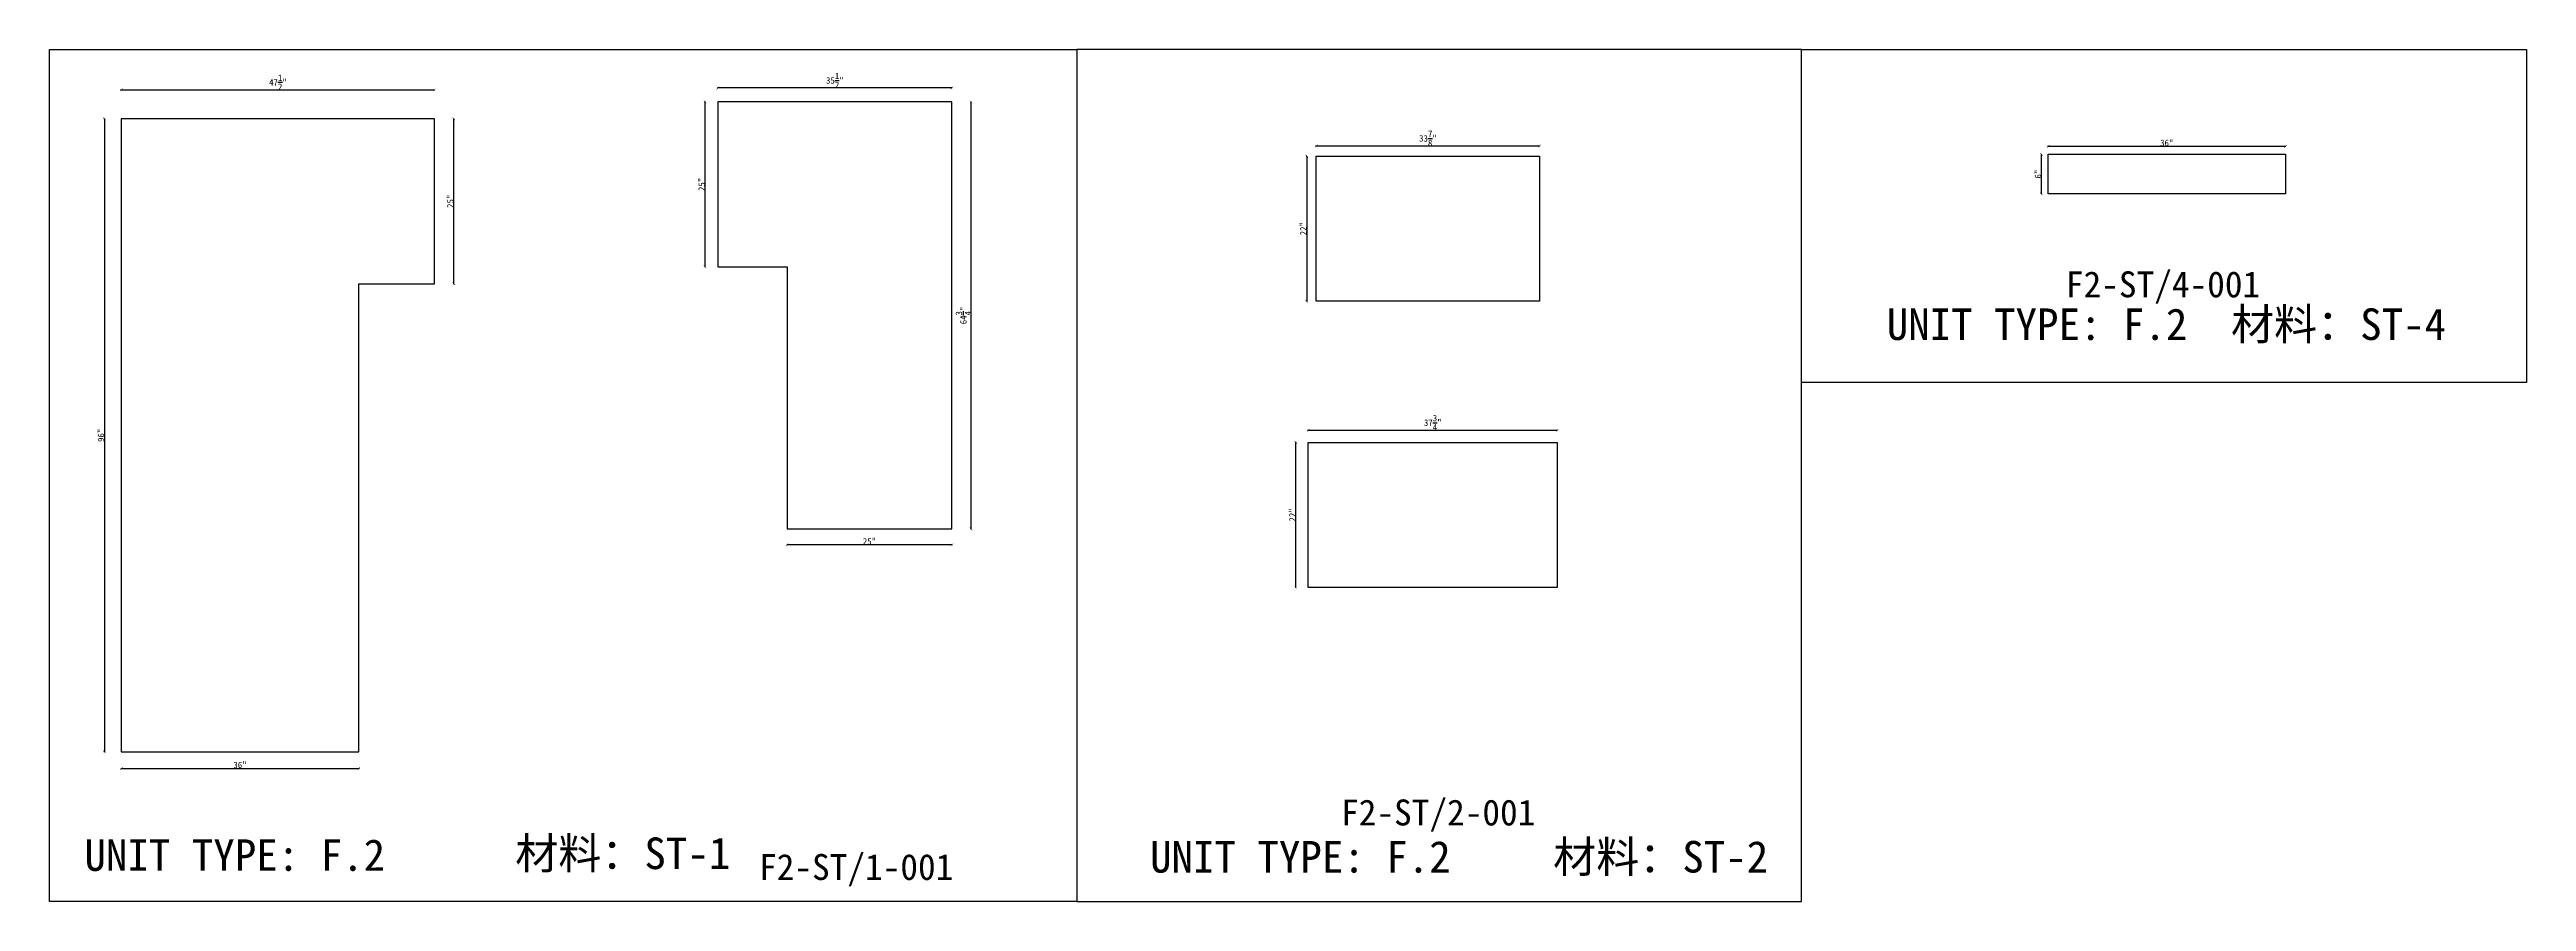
# Model space of a CAD drawing. Header units: millimetres. Extents: x -46966 to 138077, y -48408 to 2116.
# Drawn here: x -46966 to -37426, y -12770 to -9488 of the extents above; entities that cross this region are included whole.
import ezdxf
from ezdxf.enums import TextEntityAlignment as Align

# ---------------------------------------------------------------- set-up
doc = ezdxf.new("R2010")
doc.units = ezdxf.units.MM
doc.layers.add('PART_NUMBER', color=3, linetype='Continuous')
doc.styles.add('样式 1', font='')
doc.styles.get('样式 1').set_extended_font_data('NSimSun')
doc.dimstyles.new('副本 ISO-25', dxfattribs={"dimtxt": 25, "dimasz": 10, "dimexe": 1.5, "dimexo": 0.5, "dimtad": 1, "dimlfac": 0.03937, "dimlunit": 5, "dimtxsty": '样式 1', "dimblk": 'ARCHTICK', "dimcen": 2.5, "dimclrd": 256, "dimclrt": 1, "dimazin": 3, "dimtfac": 1, "dimtmove": 0, "dimatfit": 3, "dimfxlon": 1})

msp = doc.modelspace()

# ---------------------------------------------------------------- texts
at = {"style": '样式 1'}
for s, p in [('UNIT TYPE: F.2', (-39889.784, -10606.516)), ('材料：ST-4', (-38563.503, -10606.516)), ('UNIT TYPE: F.2', (-46831.71, -12651.545)), ('材料：ST-1', (-45172.423, -12644.889)), ('UNIT TYPE: F.2', (-42727.3, -12658.322)), ('材料：ST-2', (-41174.575, -12658.322))]:
    msp.add_text(s, height=121.5865, dxfattribs=at).set_placement(p)
at = {"layer": 'PART_NUMBER', "color": 3, "style": '样式 1'}
for s, p in [('F2-ST/4-001', (-38825.324, -10392.189)), ('F2-ST/2-001', (-41617.199, -12426.848)), ('F2-ST/1-001', (-43859.08, -12636.848))]:
    msp.add_text(s, height=100, dxfattribs=at).set_placement(p, align=Align.MIDDLE_CENTER)

# ---------------------------------------------------------------- blocks, each defined once
blk = doc.blocks.new('_ArchTick')
at = {"color": 0, "linetype": 'ByBlock', "const_width": 0.15}
blk.add_lwpolyline([(-0.5, -0.5), (0.5, 0.5)], dxfattribs=at)
blk = doc.blocks.new('*D46')
at = {"color": 0, "lineweight": -2, "transparency": 16777216}
for p, q in [((-44392.2, -9636.7), (-44392.2, -9634.2)), ((-43490.5, -9636.7), (-43490.5, -9634.2))]:
    blk.add_line(p, q, dxfattribs=at)
at = {"lineweight": -2, "transparency": 16777216}
blk.add_line((-43490.5, -9635.7), (-44392.2, -9635.7), dxfattribs=at)
at = {"layer": 'Defpoints', "color": 0, "transparency": 16777216}
for p in [(-44392.2, -9635.7), (-44392.2, -9689.7), (-43490.5, -9689.7)]:
    blk.add_point(p, dxfattribs=at)
at = {"lineweight": -2, "transparency": 16777216, "xscale": 10, "yscale": 10, "zscale": 10, "rotation": 180}
blk.add_blockref('_ArchTick', (-44392.2, -9635.7), dxfattribs=at)
at = {"lineweight": -2, "transparency": 16777216, "xscale": 10, "yscale": 10, "zscale": 10}
blk.add_blockref('_ArchTick', (-43490.5, -9635.7), dxfattribs=at)
at = {"color": 1, "transparency": 16777216, "insert": (-43941.3, -9606.7), "char_height": 25, "attachment_point": 5, "style": '样式 1'}
blk.add_mtext('\\A1;35{\\H1x;\\S1/2;}"', dxfattribs=at)
blk = doc.blocks.new('*D47')
at = {"color": 0, "lineweight": -2, "transparency": 16777216}
for p, q in [((-43418, -9689.7), (-43415.5, -9689.7)), ((-43418, -11334.3), (-43415.5, -11334.3))]:
    blk.add_line(p, q, dxfattribs=at)
at = {"lineweight": -2, "transparency": 16777216}
blk.add_line((-43417, -9689.7), (-43417, -11334.3), dxfattribs=at)
at = {"layer": 'Defpoints', "color": 0, "transparency": 16777216}
for p in [(-43490.5, -9689.7), (-43490.5, -11334.3), (-43417, -11334.3)]:
    blk.add_point(p, dxfattribs=at)
at = {"lineweight": -2, "transparency": 16777216, "xscale": 10, "yscale": 10, "zscale": 10}
for p, rotation in [((-43417, -9689.7), 90), ((-43417, -11334.3), 270)]:
    blk.add_blockref('_ArchTick', p, dxfattribs=dict(at, rotation=rotation))
at = {"color": 1, "transparency": 16777216, "insert": (-43446.1, -10512), "char_height": 25, "attachment_point": 5, "rotation": 90, "style": '样式 1'}
blk.add_mtext('\\A1;64{\\H1x;\\S3/4;}"', dxfattribs=at)
blk = doc.blocks.new('*D48')
at = {"color": 0, "lineweight": -2, "transparency": 16777216}
for p, q in [((-44125.5, -11394.6), (-44125.5, -11397.1)), ((-43490.5, -11394.6), (-43490.5, -11397.1))]:
    blk.add_line(p, q, dxfattribs=at)
at = {"lineweight": -2, "transparency": 16777216}
blk.add_line((-43490.5, -11395.6), (-44125.5, -11395.6), dxfattribs=at)
at = {"layer": 'Defpoints', "color": 0, "transparency": 16777216}
for p in [(-44125.5, -11334.3), (-43490.5, -11334.3), (-44125.5, -11395.6)]:
    blk.add_point(p, dxfattribs=at)
at = {"lineweight": -2, "transparency": 16777216, "xscale": 10, "yscale": 10, "zscale": 10, "rotation": 180}
blk.add_blockref('_ArchTick', (-44125.5, -11395.6), dxfattribs=at)
at = {"lineweight": -2, "transparency": 16777216, "xscale": 10, "yscale": 10, "zscale": 10}
blk.add_blockref('_ArchTick', (-43490.5, -11395.6), dxfattribs=at)
at = {"color": 1, "transparency": 16777216, "insert": (-43808, -11382.5), "char_height": 25, "attachment_point": 5, "style": '样式 1'}
blk.add_mtext('\\A1;25"', dxfattribs=at)
blk = doc.blocks.new('*D49')
at = {"color": 0, "lineweight": -2, "transparency": 16777216}
for p, q in [((-44440.2, -9689.7), (-44442.7, -9689.7)), ((-44440.2, -10324.7), (-44442.7, -10324.7))]:
    blk.add_line(p, q, dxfattribs=at)
at = {"lineweight": -2, "transparency": 16777216}
blk.add_line((-44441.2, -10324.7), (-44441.2, -9689.7), dxfattribs=at)
at = {"layer": 'Defpoints', "color": 0, "transparency": 16777216}
for p in [(-44441.2, -9689.7), (-44392.2, -9689.7), (-44392.2, -10324.7)]:
    blk.add_point(p, dxfattribs=at)
at = {"lineweight": -2, "transparency": 16777216, "xscale": 10, "yscale": 10, "zscale": 10}
for p, rotation in [((-44441.2, -9689.7), 90), ((-44441.2, -10324.7), 270)]:
    blk.add_blockref('_ArchTick', p, dxfattribs=dict(at, rotation=rotation))
at = {"color": 1, "transparency": 16777216, "insert": (-44454.3, -10007.2), "char_height": 25, "attachment_point": 5, "rotation": 90, "style": '样式 1'}
blk.add_mtext('\\A1;25"', dxfattribs=at)
blk = doc.blocks.new('*D50')
at = {"color": 0, "lineweight": -2, "transparency": 16777216}
for p, q in [((-46689.7, -9643.9), (-46689.7, -9641.4)), ((-45483.2, -9643.9), (-45483.2, -9641.4))]:
    blk.add_line(p, q, dxfattribs=at)
at = {"lineweight": -2, "transparency": 16777216}
blk.add_line((-46689.7, -9642.9), (-45483.2, -9642.9), dxfattribs=at)
at = {"layer": 'Defpoints', "color": 0, "transparency": 16777216}
for p in [(-45483.2, -9642.9), (-46689.7, -9754.7), (-45483.2, -9754.7)]:
    blk.add_point(p, dxfattribs=at)
at = {"lineweight": -2, "transparency": 16777216, "xscale": 10, "yscale": 10, "zscale": 10, "rotation": 180}
blk.add_blockref('_ArchTick', (-46689.7, -9642.9), dxfattribs=at)
at = {"lineweight": -2, "transparency": 16777216, "xscale": 10, "yscale": 10, "zscale": 10}
blk.add_blockref('_ArchTick', (-45483.2, -9642.9), dxfattribs=at)
at = {"color": 1, "transparency": 16777216, "insert": (-46086.4, -9613.9), "char_height": 25, "attachment_point": 5, "style": '样式 1'}
blk.add_mtext('\\A1;47{\\H1x;\\S1/2;}"', dxfattribs=at)
blk = doc.blocks.new('*D51')
at = {"color": 0, "lineweight": -2, "transparency": 16777216}
for p, q in [((-46753.9, -9754.7), (-46756.4, -9754.7)), ((-46753.9, -12193.1), (-46756.4, -12193.1))]:
    blk.add_line(p, q, dxfattribs=at)
at = {"lineweight": -2, "transparency": 16777216}
blk.add_line((-46754.9, -9754.7), (-46754.9, -12193.1), dxfattribs=at)
at = {"layer": 'Defpoints', "color": 0, "transparency": 16777216}
for p in [(-46689.7, -9754.7), (-46754.9, -12193.1), (-46689.7, -12193.1)]:
    blk.add_point(p, dxfattribs=at)
at = {"lineweight": -2, "transparency": 16777216, "xscale": 10, "yscale": 10, "zscale": 10}
for p, rotation in [((-46754.9, -9754.7), 90), ((-46754.9, -12193.1), 270)]:
    blk.add_blockref('_ArchTick', p, dxfattribs=dict(at, rotation=rotation))
at = {"color": 1, "transparency": 16777216, "insert": (-46768, -10973.9), "char_height": 25, "attachment_point": 5, "rotation": 90, "style": '样式 1'}
blk.add_mtext('\\A1;96"', dxfattribs=at)
blk = doc.blocks.new('*D52')
at = {"color": 0, "lineweight": -2, "transparency": 16777216}
for p, q in [((-46689.7, -12256.2), (-46689.7, -12258.7)), ((-45775.3, -12256.2), (-45775.3, -12258.7))]:
    blk.add_line(p, q, dxfattribs=at)
at = {"lineweight": -2, "transparency": 16777216}
blk.add_line((-46689.7, -12257.2), (-45775.3, -12257.2), dxfattribs=at)
at = {"layer": 'Defpoints', "color": 0, "transparency": 16777216}
for p in [(-46689.7, -12193.1), (-45775.3, -12193.1), (-45775.3, -12257.2)]:
    blk.add_point(p, dxfattribs=at)
at = {"lineweight": -2, "transparency": 16777216, "xscale": 10, "yscale": 10, "zscale": 10, "rotation": 180}
blk.add_blockref('_ArchTick', (-46689.7, -12257.2), dxfattribs=at)
at = {"lineweight": -2, "transparency": 16777216, "xscale": 10, "yscale": 10, "zscale": 10}
blk.add_blockref('_ArchTick', (-45775.3, -12257.2), dxfattribs=at)
at = {"color": 1, "transparency": 16777216, "insert": (-46232.5, -12244.1), "char_height": 25, "attachment_point": 5, "style": '样式 1'}
blk.add_mtext('\\A1;36"', dxfattribs=at)
blk = doc.blocks.new('*D53')
at = {"color": 0, "lineweight": -2, "transparency": 16777216}
for p, q in [((-45410.2, -9754.7), (-45407.7, -9754.7)), ((-45410.2, -10389.7), (-45407.7, -10389.7))]:
    blk.add_line(p, q, dxfattribs=at)
at = {"lineweight": -2, "transparency": 16777216}
blk.add_line((-45409.2, -10389.7), (-45409.2, -9754.7), dxfattribs=at)
at = {"layer": 'Defpoints', "color": 0, "transparency": 16777216}
for p in [(-45483.2, -9754.7), (-45409.2, -9754.7), (-45483.2, -10389.7)]:
    blk.add_point(p, dxfattribs=at)
at = {"lineweight": -2, "transparency": 16777216, "xscale": 10, "yscale": 10, "zscale": 10}
for p, rotation in [((-45409.2, -9754.7), 90), ((-45409.2, -10389.7), 270)]:
    blk.add_blockref('_ArchTick', p, dxfattribs=dict(at, rotation=rotation))
at = {"color": 1, "transparency": 16777216, "insert": (-45422.3, -10072.2), "char_height": 25, "attachment_point": 5, "rotation": 90, "style": '样式 1'}
blk.add_mtext('\\A1;25"', dxfattribs=at)
blk = doc.blocks.new('*D54')
at = {"color": 0, "lineweight": -2, "transparency": 16777216}
for p, q in [((-42087.2, -9860), (-42087.2, -9857.5)), ((-41226.7, -9860), (-41226.7, -9857.5))]:
    blk.add_line(p, q, dxfattribs=at)
at = {"lineweight": -2, "transparency": 16777216}
blk.add_line((-42087.2, -9859), (-41226.7, -9859), dxfattribs=at)
at = {"layer": 'Defpoints', "color": 0, "transparency": 16777216}
for p in [(-42087.2, -9898.4), (-41226.7, -9859), (-41226.7, -9898.4)]:
    blk.add_point(p, dxfattribs=at)
at = {"lineweight": -2, "transparency": 16777216, "xscale": 10, "yscale": 10, "zscale": 10, "rotation": 180}
blk.add_blockref('_ArchTick', (-42087.2, -9859), dxfattribs=at)
at = {"lineweight": -2, "transparency": 16777216, "xscale": 10, "yscale": 10, "zscale": 10}
blk.add_blockref('_ArchTick', (-41226.7, -9859), dxfattribs=at)
at = {"color": 1, "transparency": 16777216, "insert": (-41656.9, -9829.9), "char_height": 25, "attachment_point": 5, "style": '样式 1'}
blk.add_mtext('\\A1;33{\\H1x;\\S7/8;}"', dxfattribs=at)
blk = doc.blocks.new('*D55')
at = {"color": 0, "lineweight": -2, "transparency": 16777216}
for p, q in [((-42122.8, -9898.4), (-42125.3, -9898.4)), ((-42122.8, -10457.2), (-42125.3, -10457.2))]:
    blk.add_line(p, q, dxfattribs=at)
at = {"lineweight": -2, "transparency": 16777216}
blk.add_line((-42123.8, -9898.4), (-42123.8, -10457.2), dxfattribs=at)
at = {"layer": 'Defpoints', "color": 0, "transparency": 16777216}
for p in [(-42087.2, -9898.4), (-42123.8, -10457.2), (-42087.2, -10457.2)]:
    blk.add_point(p, dxfattribs=at)
at = {"lineweight": -2, "transparency": 16777216, "xscale": 10, "yscale": 10, "zscale": 10}
for p, rotation in [((-42123.8, -9898.4), 90), ((-42123.8, -10457.2), 270)]:
    blk.add_blockref('_ArchTick', p, dxfattribs=dict(at, rotation=rotation))
at = {"color": 1, "transparency": 16777216, "insert": (-42136.9, -10177.8), "char_height": 25, "attachment_point": 5, "rotation": 90, "style": '样式 1'}
blk.add_mtext('\\A1;22"', dxfattribs=at)
blk = doc.blocks.new('*D56')
at = {"color": 0, "lineweight": -2, "transparency": 16777216}
for p, q in [((-42117.7, -10955.3), (-42117.7, -10952.8)), ((-41158.9, -10955.3), (-41158.9, -10952.8))]:
    blk.add_line(p, q, dxfattribs=at)
at = {"lineweight": -2, "transparency": 16777216}
blk.add_line((-42117.7, -10954.3), (-41158.9, -10954.3), dxfattribs=at)
at = {"layer": 'Defpoints', "color": 0, "transparency": 16777216}
for p in [(-41158.9, -10954.3), (-42117.7, -11001.1), (-41158.9, -11001.1)]:
    blk.add_point(p, dxfattribs=at)
at = {"lineweight": -2, "transparency": 16777216, "xscale": 10, "yscale": 10, "zscale": 10, "rotation": 180}
blk.add_blockref('_ArchTick', (-42117.7, -10954.3), dxfattribs=at)
at = {"lineweight": -2, "transparency": 16777216, "xscale": 10, "yscale": 10, "zscale": 10}
blk.add_blockref('_ArchTick', (-41158.9, -10954.3), dxfattribs=at)
at = {"color": 1, "transparency": 16777216, "insert": (-41638.3, -10925.2), "char_height": 25, "attachment_point": 5, "style": '样式 1'}
blk.add_mtext('\\A1;37{\\H1x;\\S3/4;}"', dxfattribs=at)
blk = doc.blocks.new('*D57')
at = {"color": 0, "lineweight": -2, "transparency": 16777216}
for p, q in [((-42164.8, -11001.1), (-42167.3, -11001.1)), ((-42164.8, -11559.9), (-42167.3, -11559.9))]:
    blk.add_line(p, q, dxfattribs=at)
at = {"lineweight": -2, "transparency": 16777216}
blk.add_line((-42165.8, -11559.9), (-42165.8, -11001.1), dxfattribs=at)
at = {"layer": 'Defpoints', "color": 0, "transparency": 16777216}
for p in [(-42165.8, -11001.1), (-42117.7, -11001.1), (-42117.7, -11559.9)]:
    blk.add_point(p, dxfattribs=at)
at = {"lineweight": -2, "transparency": 16777216, "xscale": 10, "yscale": 10, "zscale": 10}
for p, rotation in [((-42165.8, -11001.1), 90), ((-42165.8, -11559.9), 270)]:
    blk.add_blockref('_ArchTick', p, dxfattribs=dict(at, rotation=rotation))
at = {"color": 1, "transparency": 16777216, "insert": (-42178.9, -11280.5), "char_height": 25, "attachment_point": 5, "rotation": 90, "style": '样式 1'}
blk.add_mtext('\\A1;22"', dxfattribs=at)
blk = doc.blocks.new('*D58')
at = {"color": 0, "lineweight": -2, "transparency": 16777216}
for p, q in [((-39268.1, -9861.5), (-39268.1, -9859)), ((-38353.7, -9861.5), (-38353.7, -9859))]:
    blk.add_line(p, q, dxfattribs=at)
at = {"lineweight": -2, "transparency": 16777216}
blk.add_line((-39268.1, -9860.5), (-38353.7, -9860.5), dxfattribs=at)
at = {"layer": 'Defpoints', "color": 0, "transparency": 16777216}
for p in [(-39268.1, -9891.4), (-38353.7, -9860.5), (-38353.7, -9891.4)]:
    blk.add_point(p, dxfattribs=at)
at = {"lineweight": -2, "transparency": 16777216, "xscale": 10, "yscale": 10, "zscale": 10, "rotation": 180}
blk.add_blockref('_ArchTick', (-39268.1, -9860.5), dxfattribs=at)
at = {"lineweight": -2, "transparency": 16777216, "xscale": 10, "yscale": 10, "zscale": 10}
blk.add_blockref('_ArchTick', (-38353.7, -9860.5), dxfattribs=at)
at = {"color": 1, "transparency": 16777216, "insert": (-38810.9, -9847.4), "char_height": 25, "attachment_point": 5, "style": '样式 1'}
blk.add_mtext('\\A1;36"', dxfattribs=at)
blk = doc.blocks.new('*D59')
at = {"color": 0, "lineweight": -2, "transparency": 16777216}
for p, q in [((-39292.9, -9891.4), (-39295.4, -9891.4)), ((-39292.9, -10043.8), (-39295.4, -10043.8))]:
    blk.add_line(p, q, dxfattribs=at)
at = {"lineweight": -2, "transparency": 16777216}
blk.add_line((-39293.9, -10043.8), (-39293.9, -9891.4), dxfattribs=at)
at = {"layer": 'Defpoints', "color": 0, "transparency": 16777216}
for p in [(-39293.9, -9891.4), (-39268.1, -9891.4), (-39268.1, -10043.8)]:
    blk.add_point(p, dxfattribs=at)
at = {"lineweight": -2, "transparency": 16777216, "xscale": 10, "yscale": 10, "zscale": 10}
for p, rotation in [((-39293.9, -9891.4), 90), ((-39293.9, -10043.8), 270)]:
    blk.add_blockref('_ArchTick', p, dxfattribs=dict(at, rotation=rotation))
at = {"color": 1, "transparency": 16777216, "insert": (-39307.1, -9967.6), "char_height": 25, "attachment_point": 5, "rotation": 90, "style": '样式 1'}
blk.add_mtext('\\A1;6"', dxfattribs=at)

# ---------------------------------------------------------------- dimensions: what is measured, and where the dimension line sits
for base, p1, p2, picture, middle in [((-45483.178, -9642.935), (-46689.678, -9754.657), (-45483.178, -9754.657), '*D50', (-46086.428, -9613.911)), ((-44392.161, -9635.728), (-43490.461, -9689.7), (-44392.161, -9689.7), '*D46', (-43941.311, -9606.704)), ((-41226.729, -9858.993), (-42087.154, -9898.42), (-41226.729, -9898.42), '*D54', (-41656.941, -9829.9)), ((-38353.692, -9860.523), (-39268.092, -9891.359), (-38353.692, -9891.359), '*D58', (-38810.892, -9847.398)), ((-41158.852, -10954.262), (-42117.702, -11001.119), (-41158.852, -11001.119), '*D56', (-41638.277, -10925.168)), ((-44125.461, -11395.606), (-43490.461, -11334.35), (-44125.461, -11334.35), '*D48', (-43807.961, -11382.481)), ((-45775.278, -12257.249), (-46689.678, -12193.057), (-45775.278, -12193.057), '*D52', (-46232.478, -12244.124))]:
    dim = msp.add_linear_dim(base=base, p1=p1, p2=p2, dimstyle='副本 ISO-25')
    dim.commit()
    dim.dimension.update_dxf_attribs({"geometry": picture, "text_midpoint": middle})
for base, p1, p2, picture, middle in [((-44441.206, -9689.7), (-44392.161, -10324.7), (-44392.161, -9689.7), '*D49', (-44454.331, -10007.2)), ((-43417.021, -11334.35), (-43490.461, -9689.7), (-43490.461, -11334.35), '*D47', (-43446.114, -10512.025)), ((-46754.91, -12193.057), (-46689.678, -9754.657), (-46689.678, -12193.057), '*D51', (-46768.035, -10973.857)), ((-45409.174, -9754.657), (-45483.178, -10389.657), (-45483.178, -9754.657), '*D53', (-45422.299, -10072.157)), ((-42123.8, -10457.22), (-42087.154, -9898.42), (-42087.154, -10457.22), '*D55', (-42136.925, -10177.82)), ((-39293.927, -9891.359), (-39268.092, -10043.759), (-39268.092, -9891.359), '*D59', (-39307.052, -9967.559)), ((-42165.81, -11001.119), (-42117.702, -11559.919), (-42117.702, -11001.119), '*D57', (-42178.935, -11280.519))]:
    dim = msp.add_linear_dim(base=base, p1=p1, p2=p2, angle=90, dimstyle='副本 ISO-25')
    dim.commit()
    dim.dimension.update_dxf_attribs({"geometry": picture, "text_midpoint": middle})

# ---------------------------------------------------------------- linework, layer by layer
at = {"color": 1}
for points in [[(-46966.168, -9487.623), (-43009.286, -9487.623), (-43009.286, -12769.679), (-46966.168, -12769.679)], [(-43009.286, -12769.679), (-40217.412, -12769.679), (-40217.412, -9487.623), (-43009.286, -9487.623)], [(-40217.412, -9487.623), (-37425.537, -9487.623), (-37425.537, -10770.02), (-40217.412, -10770.02)]]:
    msp.add_lwpolyline(points, close=True, dxfattribs=at)
for points in [[(-43490.461, -9689.7), (-44392.161, -9689.7), (-44392.161, -10324.7), (-44125.461, -10324.7), (-44125.461, -11334.35), (-43490.461, -11334.35)], [(-45775.278, -10389.657), (-45483.178, -10389.657), (-45483.178, -9754.657), (-46689.678, -9754.657), (-46689.678, -12193.057), (-45775.278, -12193.057)], [(-42087.154, -9898.42), (-41226.729, -9898.42), (-41226.729, -10457.22), (-42087.154, -10457.22)], [(-39268.092, -9891.359), (-38353.692, -9891.359), (-38353.692, -10043.759), (-39268.092, -10043.759)], [(-42117.702, -11001.119), (-41158.852, -11001.119), (-41158.852, -11559.919), (-42117.702, -11559.919)]]:
    msp.add_lwpolyline(points, close=True)

msp.set_redraw_order([(e.dxf.handle, doc.entitydb.next_handle()) for e in msp.query("TEXT MTEXT ATTDEF DIMENSION ARC_DIMENSION")])  # texts and dimensions are drawn at this point

doc.saveas('drawing.dxf')
